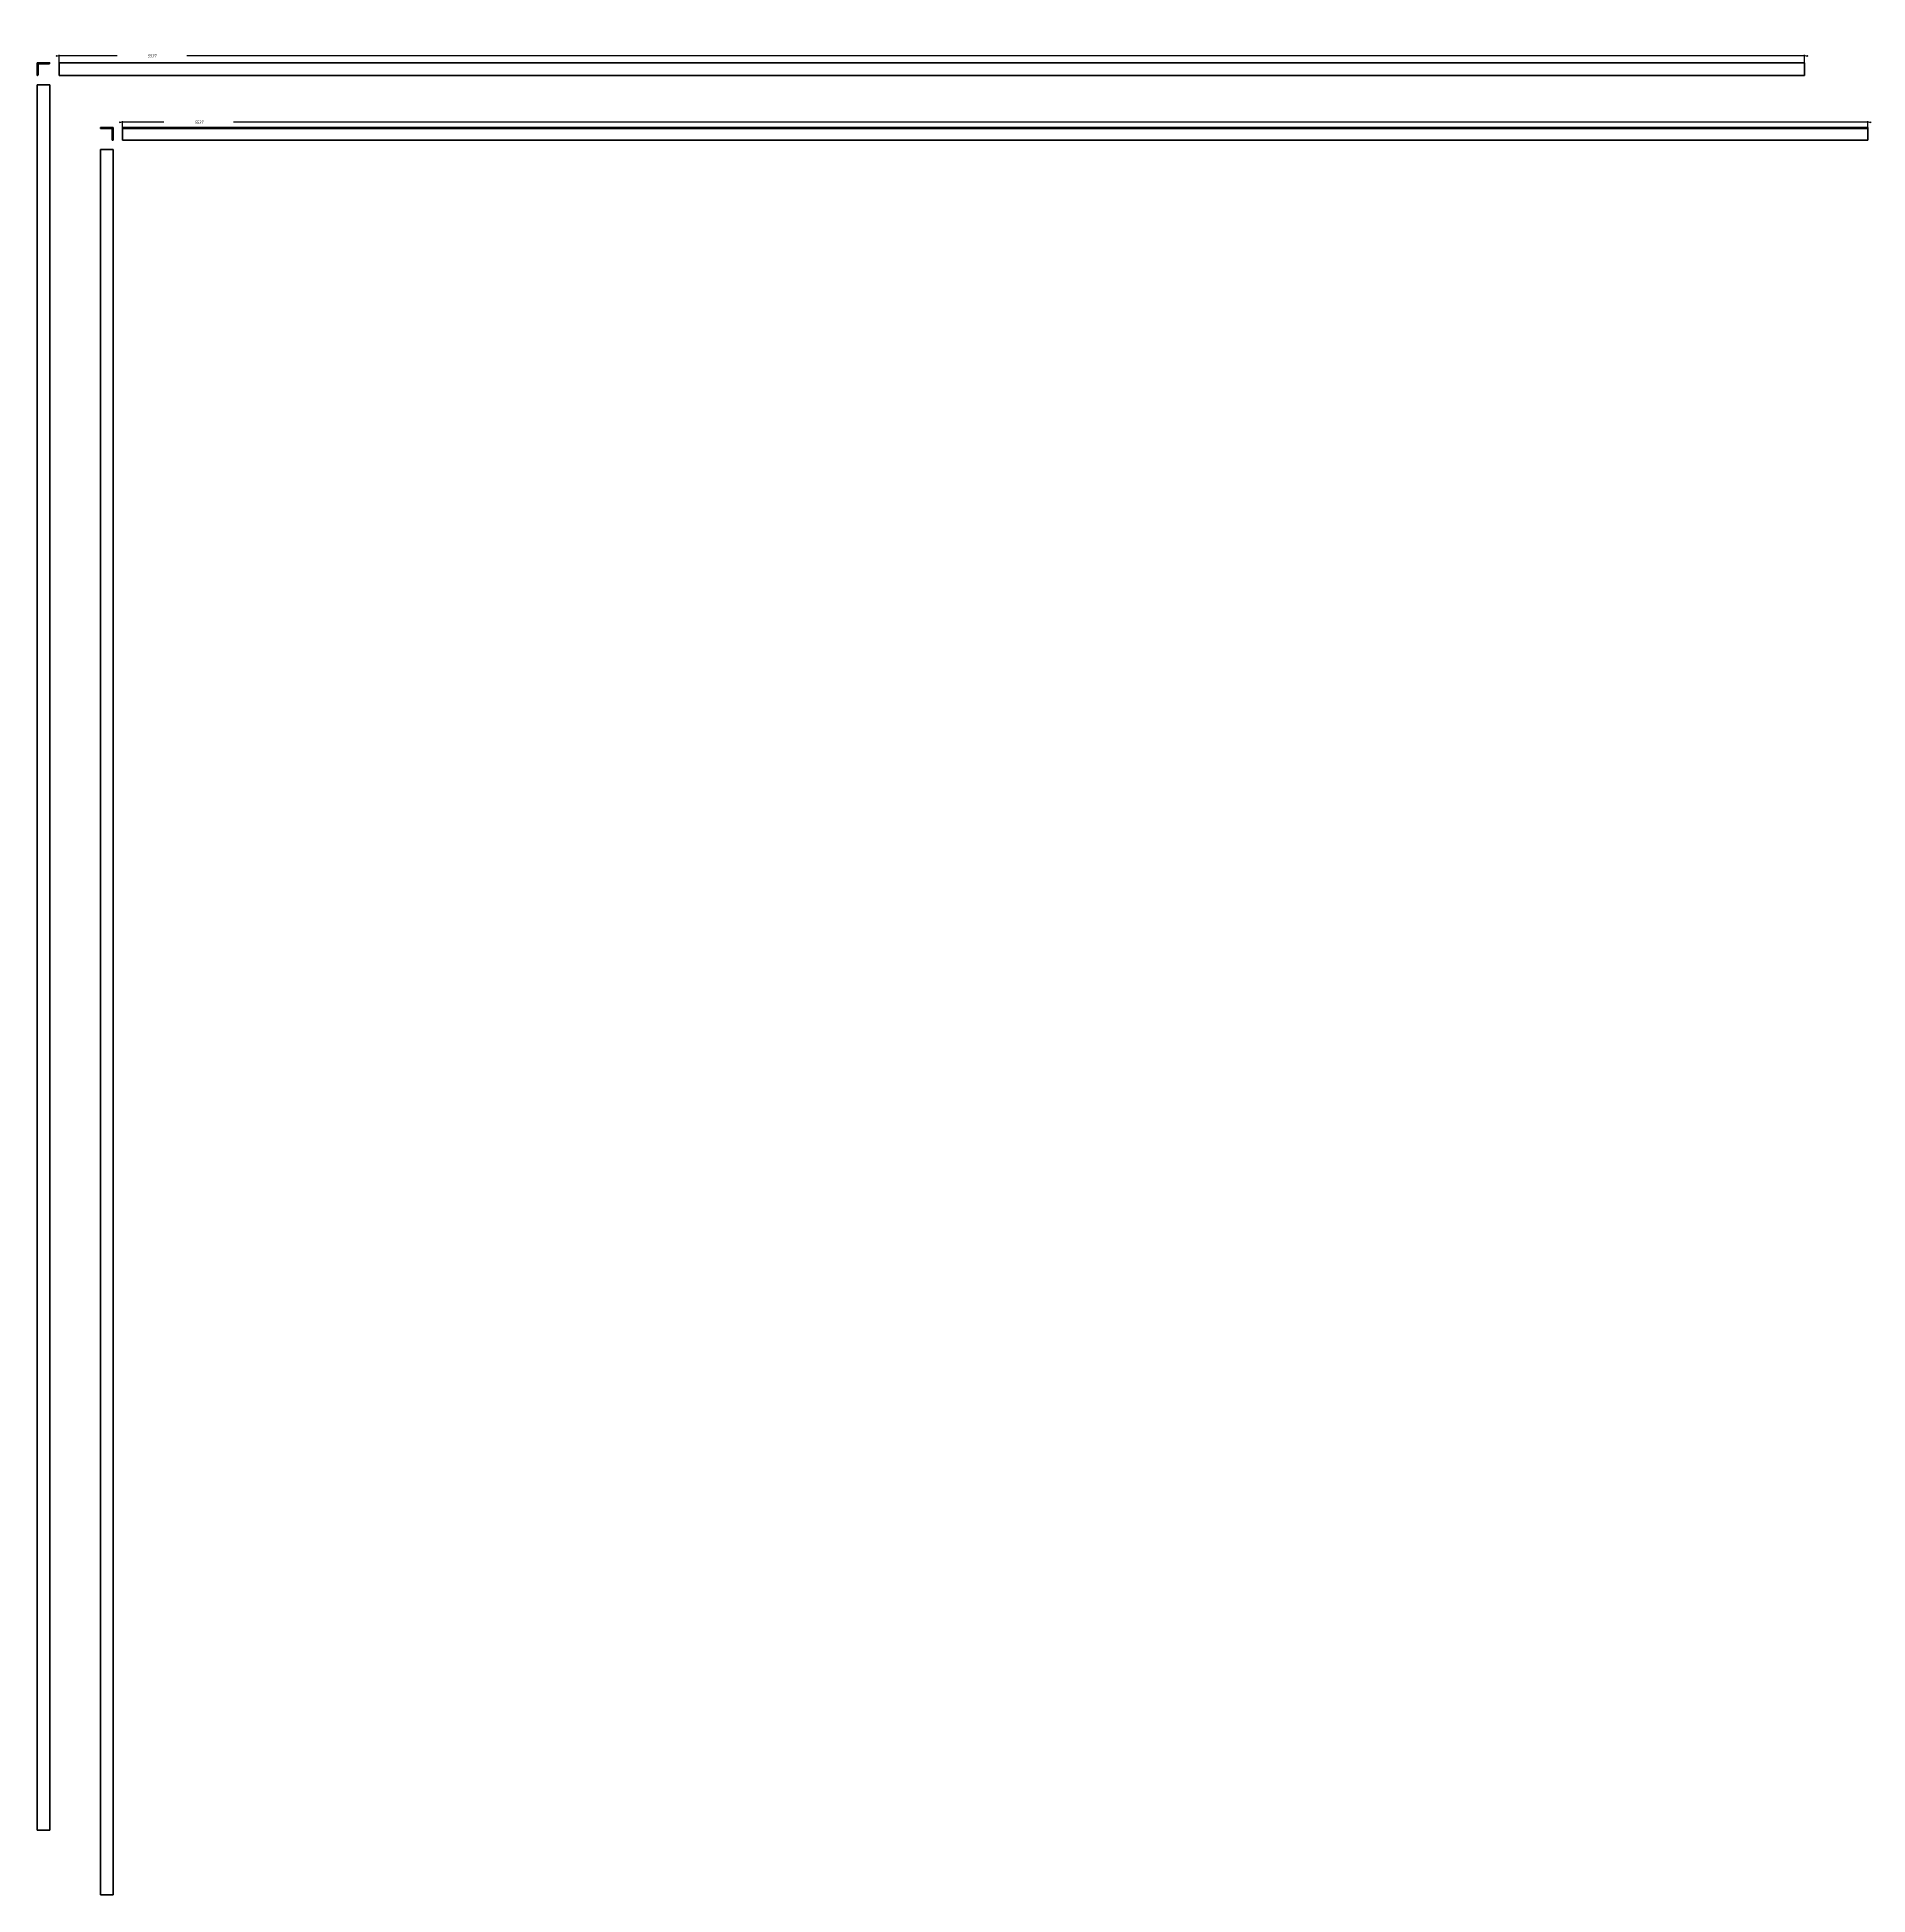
# Model space of a CAD drawing. Header units: millimetres. Extents: x -26 to 4200, y -4187 to 552.
# Drawn here: x 800 to 3704, y -4187 to -1240 of the extents above; entities that cross this region are included whole.
import ezdxf

# ---------------------------------------------------------------- set-up
doc = ezdxf.new("R2010")
doc.units = ezdxf.units.MM
doc.linetypes.add('K5LT_BASIC', pattern=[0])
doc.linetypes.add('K5LT_THIN', pattern=[0])
doc.layers.add('Системный слой', color=7, linetype='Continuous')
doc.layers.add('Системный слой (1)', color=7, linetype='Continuous', true_color=0x909090)
doc.styles.add('KDIMTEXTSTYLE', font='GOST_AU.SHX', dxfattribs={"width": 0.96, "oblique": 15, "height": 5})
doc.dimstyles.new('KDIMSTYLE (0.50)', dxfattribs={"dimtxt": 5, "dimasz": 1, "dimexe": 2, "dimexo": 0, "dimgap": 1, "dimtad": 1, "dimlfac": 2, "dimtxsty": 'KDIMTEXTSTYLE', "dimsah": 1, "dimcen": 0, "dimdle": 1, "dimadec": 0, "dimazin": 0, "dimtfac": 0.667, "dimtmove": 0, "dimatfit": 3, "dimfxl": 1, "dimtvp": 1, "dimtolj": 1, "dimtzin": 0, "dimarcsym": 0})

# ---------------------------------------------------------------- blocks, each defined once
blk = doc.blocks.new('KDIMARROW_01')
at = {"layer": 'Системный слой'}
blk.add_hatch(color=0, dxfattribs=at).paths.add_polyline_path([(-5, -0.6582624912261956), (0, 0), (-5, 0.658262491226197), (-4.5, 5.51091059616309e-16)])
at = {"layer": 'Системный слой', "color": 0, "linetype": 'K5LT_THIN', "lineweight": 18}
for p, q in [((-4.5, 5.51091059616309e-16), (-5, 0.658262491226197)), ((-5, 0.658262491226197), (0, 0)), ((0, 0), (-5, -0.6582624912261956)), ((-5, -0.6582624912261956), (-4.5, 5.51091059616309e-16))]:
    blk.add_line(p, q, dxfattribs=at)
at = {"layer": 'Системный слой (1)', "color": 0, "linetype": 'K5LT_THIN', "lineweight": 18}
blk.add_line((0, 0), (-1, 0), dxfattribs=at)

msp = doc.modelspace()

# ---------------------------------------------------------------- linework, layer by layer
at = {"layer": 'Системный слой (1)', "color": 5, "linetype": 'K5LT_BASIC', "lineweight": 60, "true_color": 0x0000ff}
for p, q in [((800.2835845490654, -1300.395539612847), (800.2835845490654, -1280.395539612847)), ((800.2835845490654, -1280.395539612847), (820.2835845490654, -1280.395539612847)), ((801.7835845490654, -1283.395539612847), (801.7835845490654, -1299.645539612847)), ((819.5335845490653, -1281.895539612847), (803.2835845490654, -1281.895539612847)), ((820.2835845490654, -1280.395539612847), (820.2835845490654, -1281.145539612847)), ((835.2835845490674, -1300.395539612847), (835.2835845490674, -1280.395539612847)), ((835.2835845490674, -1280.395539612847), (3603.783584549068, -1280.395539612847)), ((3603.783584549068, -1300.395539612847), (3603.783584549068, -1280.395539612847)), ((801.0335845490654, -1300.395539612847), (800.2835845490654, -1300.395539612847)), ((800.2835845490654, -1315.395539612847), (820.2835845490654, -1315.395539612847)), ((800.2835845490654, -1315.395539612847), (800.2835845490654, -4083.895539612847)), ((820.2835845490654, -1315.395539612847), (820.2835845490654, -4083.895539612847)), ((835.2835845490674, -1300.395539612847), (3603.783584549068, -1300.395539612847)), ((900.6814816270947, -1383.262714200306), (900.6814816270947, -1384.012714200306)), ((920.6814816270947, -1383.262714200306), (900.6814816270947, -1383.262714200306)), ((901.4314816270949, -1384.762714200306), (917.6814816270947, -1384.762714200306)), ((920.6814816270947, -1403.262714200306), (920.6814816270947, -1383.262714200306)), ((935.6814816270946, -1383.262714200306), (3704.181481627095, -1383.262714200306)), ((935.6814816270946, -1384.012714200306), (935.6814816270946, -1383.262714200306)), ((935.6814816270946, -1384.012714200306), (935.6814816270946, -1384.762714200306)), ((935.6814816270946, -1384.762714200306), (3704.181481627095, -1384.762714200306)), ((935.6814816270946, -1386.262714200306), (935.6814816270946, -1384.762714200306)), ((3704.181481627095, -1383.262714200306), (3704.181481627095, -1384.012714200306)), ((3704.181481627095, -1384.762714200306), (3704.181481627095, -1384.012714200306)), ((3704.181481627095, -1384.762714200306), (3704.181481627095, -1386.262714200306)), ((919.1814816270947, -1386.262714200306), (919.1814816270947, -1402.512714200306)), ((919.9314816270947, -1403.262714200306), (920.6814816270947, -1403.262714200306)), ((935.6814816270946, -1402.512714200306), (935.6814816270946, -1386.262714200306)), ((935.6814816270946, -1402.512714200306), (935.6814816270946, -1403.262714200306)), ((935.6814816270946, -1403.262714200306), (3704.181481627095, -1403.262714200306)), ((3704.181481627095, -1386.262714200306), (3704.181481627095, -1402.512714200306)), ((3704.181481627095, -1403.262714200306), (3704.181481627095, -1402.512714200306)), ((900.6814816270947, -1418.262714200306), (920.6814816270947, -1418.262714200306)), ((900.6814816270947, -1418.262714200306), (900.6814816270947, -4186.762714200306)), ((920.6814816270947, -1418.262714200306), (920.6814816270947, -4186.762714200306)), ((800.2835845490654, -4083.895539612847), (820.2835845490654, -4083.895539612847)), ((920.6814816270947, -4186.762714200306), (900.6814816270947, -4186.762714200306))]:
    msp.add_line(p, q, dxfattribs=at)
for centre, radius, start, end in [((803.2835845490654, -1283.395539612847), 1.500000000000059, 90, 180), ((819.5335845490653, -1281.145539612847), 0.7500000000000283, 270, 0), ((801.0335845490654, -1299.645539612847), 0.7499999999999738, 270, 0), ((901.4314816270949, -1384.012714200306), 0.7500000000000283, 180, 270), ((917.6814816270947, -1386.262714200306), 1.500000000000059, 0, 90), ((919.9314816270947, -1402.512714200306), 0.7499999999999738, 180, 270)]:
    msp.add_arc(centre, radius, start, end, dxfattribs=at)

# ---------------------------------------------------------------- dimensions: what is measured, and where the dimension line sits
at = {"layer": 'Системный слой (1)', "color": 7}
for base, p1, p2, location in [((835.2835845490674, -1269.62924908932), (3603.783584549068, -1280.395539612847), (835.2835845490674, -1280.395539612847), (982.2835845490674, -1269.62924908932)), ((935.6814816270946, -1374.857909613807), (3704.181481627095, -1383.262714200306), (935.6814816270946, -1383.262714200306), (1056.681481627095, -1374.857909613807))]:
    msp.add_linear_dim(base=base, p1=p1, p2=p2, location=location, dimstyle='KDIMSTYLE (0.50)', override={"dimexo": 0, "dimpost": '\\H5.0;\\W0.965;\\Q15;<>', "dimblk1": 'KDIMARROW_01', "dimblk2": 'KDIMARROW_01', "dimse1": 0, "dimse2": 0, "dimclrt": 7, "dimtolj": 1}, dxfattribs=at).render()

doc.saveas('drawing.dxf')
